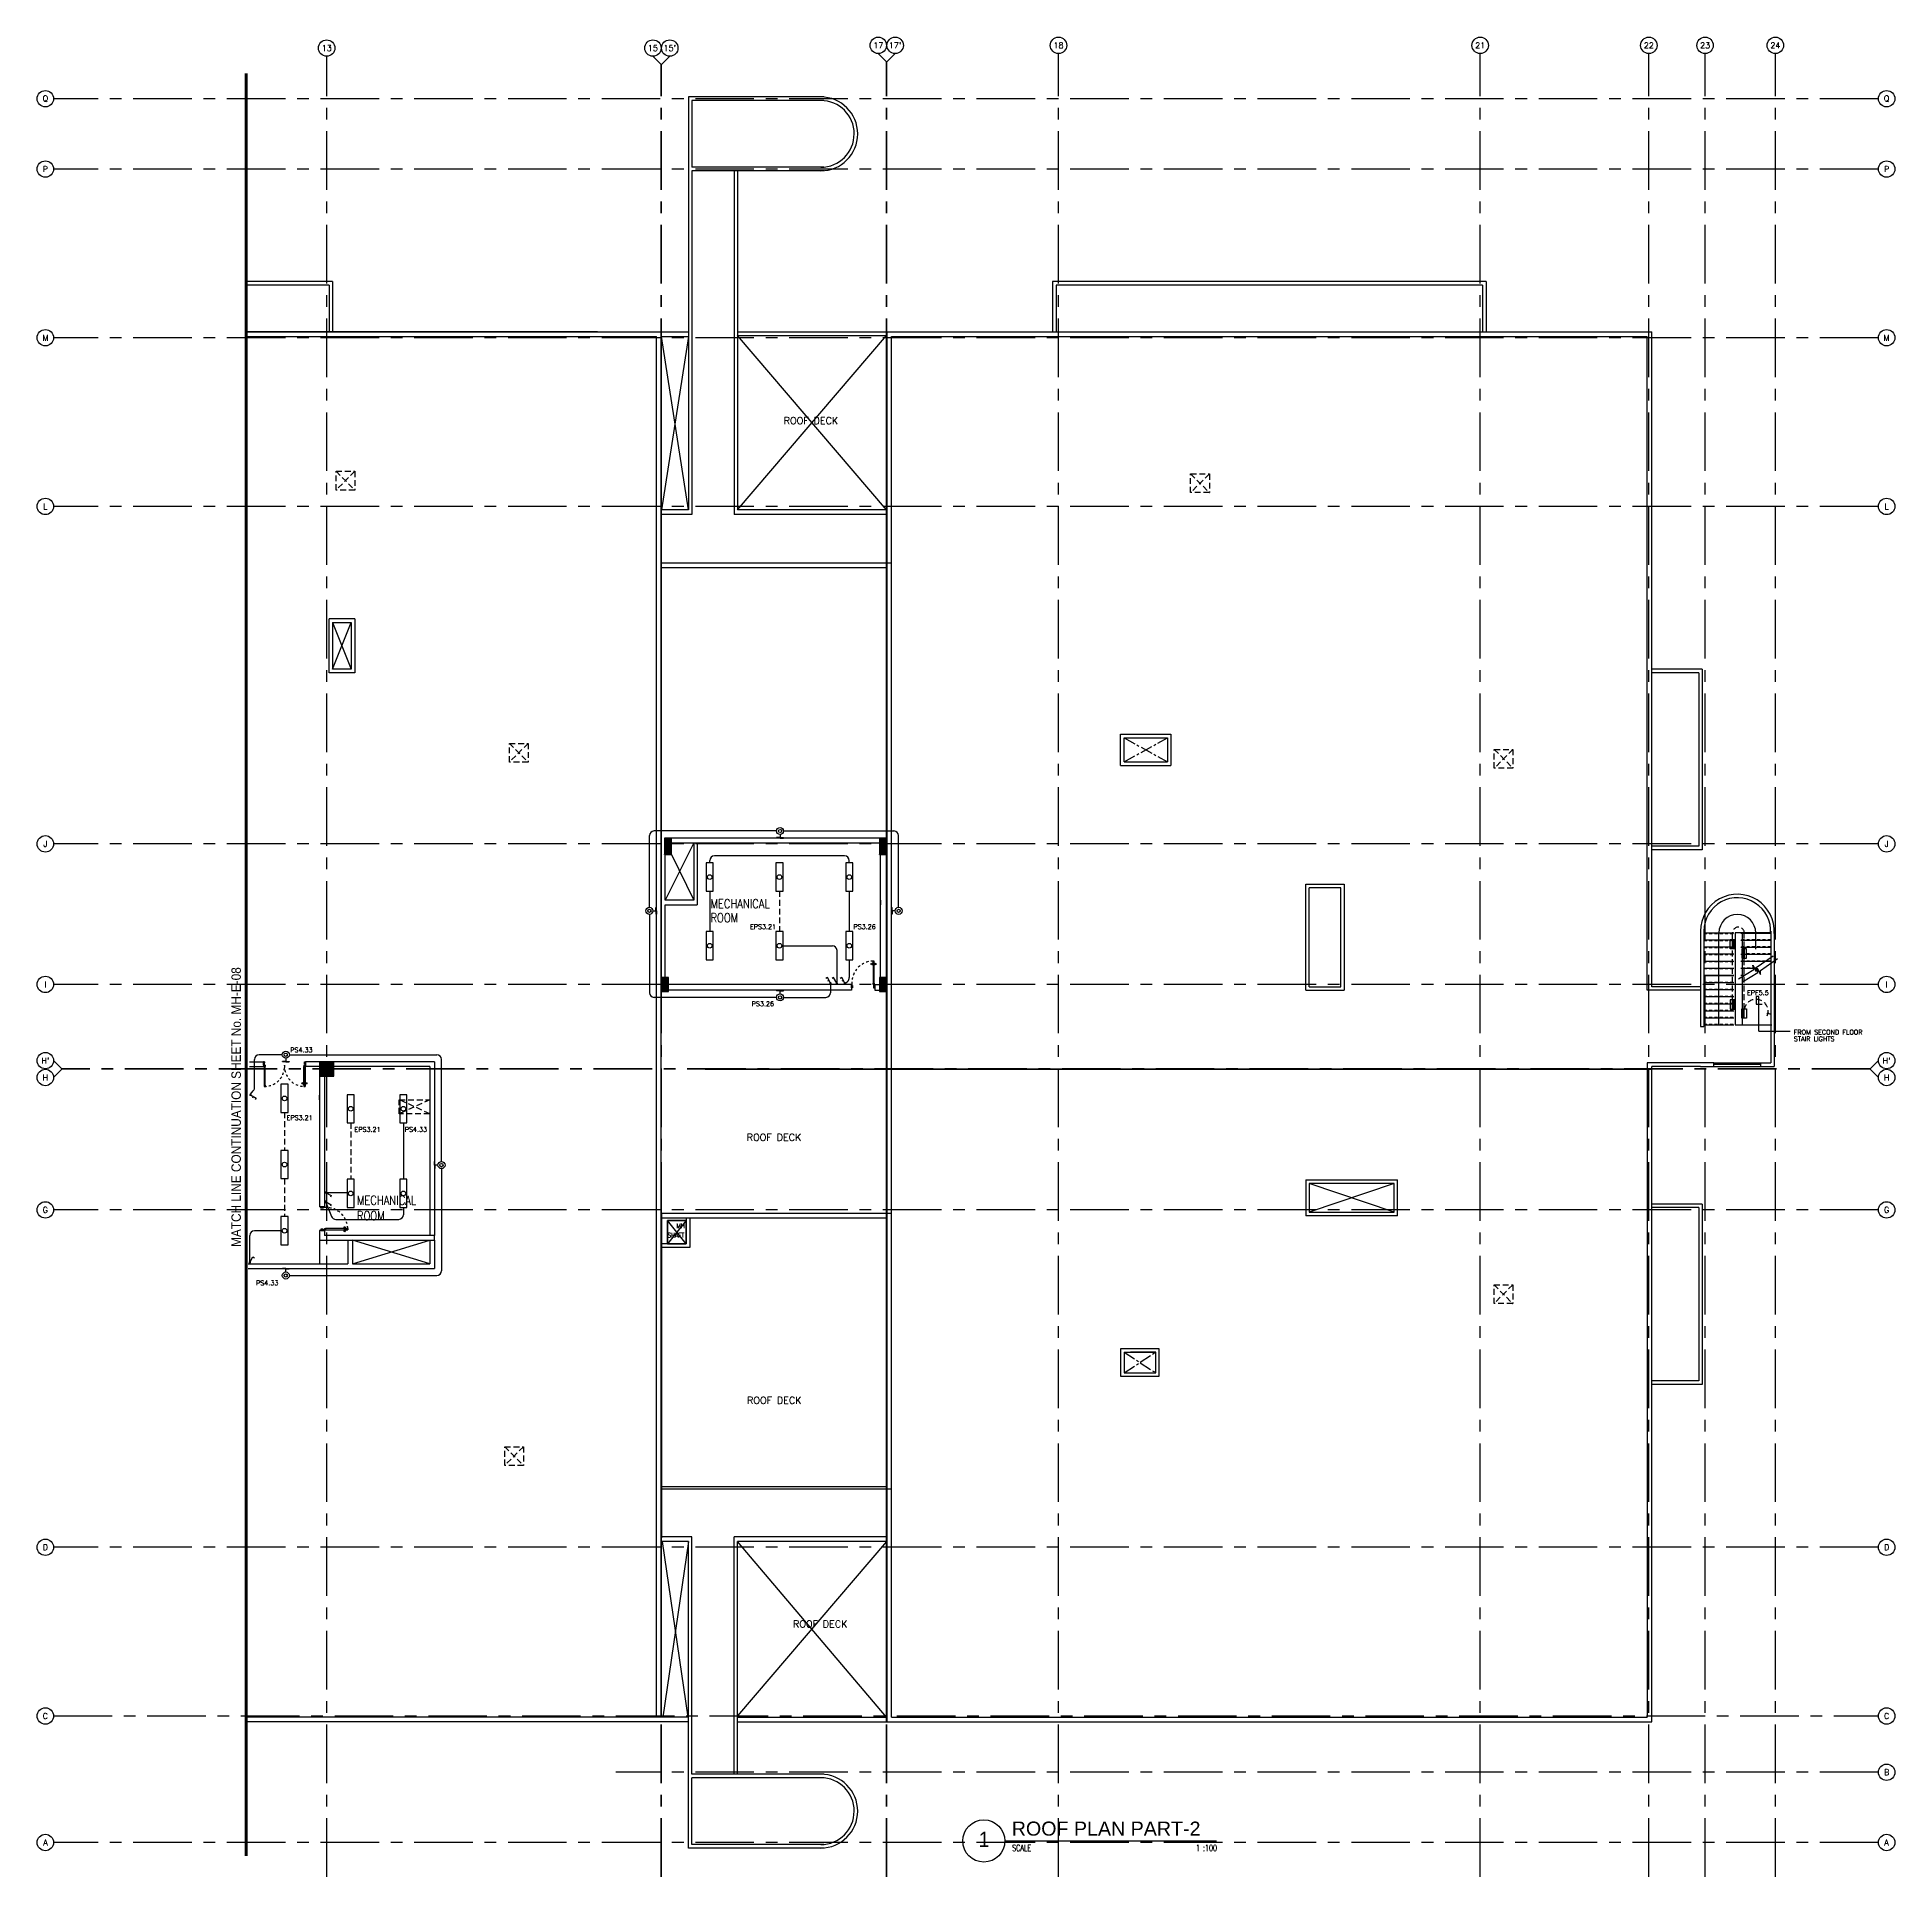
# Model space of a CAD drawing. Extents: x 88800.2 to 88879.5, y 39808.6 to 39887.1.
import ezdxf
from ezdxf.enums import TextEntityAlignment as Align

# ---------------------------------------------------------------- set-up
doc = ezdxf.new("R2010")
doc.units = 0
doc.header["$MEASUREMENT"] = 0
for name, pattern in [('CENTER2', [1.125, 0.75, -0.125, 0.125, -0.125]), ('CENTERX2', [4, 2.5, -0.5, 0.5, -0.5]), ('HIDDEN', [0.375, 0.25, -0.125]), ('HIDDEN2', [0.1875, 0.125, -0.0625])]:
    doc.linetypes.add(name, pattern=pattern)
doc.layers.get('0').update_dxf_attribs({"color": 9, "linetype": 'CONTINUOUS'})
for name, color, linetype in [('AX', 9, 'CONTINUOUS'), ('AX-CR', 7, 'CONTINUOUS'), ('AX-TXT', 6, 'CONTINUOUS'), ('AXES', 11, 'CENTERX2'), ('CER', 2, 'CONTINUOUS'), ('COL', 9, 'CONTINUOUS'), ('CTXT', 6, 'CONTINUOUS'), ('DOOR', 9, 'CONTINUOUS'), ('E-CLINE', 2, 'CONTINUOUS'), ('E-HLINE', 2, 'HIDDEN'), ('E-LEGEND', 3, 'CONTINUOUS'), ('E-LI', 4, 'CONTINUOUS'), ('E-LITE', 4, 'CONTINUOUS'), ('E-SWITCH', 4, 'CONTINUOUS'), ('E-SWITCHS', 4, 'CONTINUOUS'), ('E-TEXT', 2, 'CONTINUOUS'), ('E-TRXT', 4, 'CONTINUOUS'), ('E-TXT', 2, 'CONTINUOUS'), ('EJ', 11, 'CONTINUOUS'), ('ELEV', 2, 'CONTINUOUS'), ('HAT', 9, 'CONTINUOUS'), ('PROJ-L', 9, 'CONTINUOUS'), ('RM-NAME', 2, 'CONTINUOUS'), ('ROOF', 9, 'CONTINUOUS'), ('SHAFT', 9, 'CONTINUOUS'), ('STR', 9, 'CONTINUOUS'), ('TXT', 6, 'CONTINUOUS'), ('TXT1', 2, 'CONTINUOUS'), ('WALL', 9, 'CONTINUOUS'), ('WIN', 9, 'CONTINUOUS')]:
    doc.layers.add(name, color=color, linetype=linetype)
doc.styles.add('ROMANC', font='romanc', dxfattribs={"height": 0.1})
doc.styles.add('ROMANS', font='ROMANS.shx')
doc.styles.add('TTXT', font='ARIAL.TTF', dxfattribs={"width": 0.6})

# ---------------------------------------------------------------- blocks, each defined once
blk = doc.blocks.new('AXU')
at = {"layer": 'AX-CR'}
blk.add_circle((0, 350), 350, dxfattribs=at)
at = {"layer": 'AX-TXT', "style": 'ROMANS'}
blk.add_attdef('AX', text='', height=250, dxfattribs=at).set_placement((0, 350), align=Align.MIDDLE)
blk = doc.blocks.new('AXR')
at = {"layer": 'AX-CR'}
blk.add_circle((350, 0), 350, dxfattribs=at)
at = {"layer": 'AX-TXT', "style": 'ROMANS'}
blk.add_attdef('AX', text='', height=250, dxfattribs=at).set_placement((350, 0), align=Align.MIDDLE)
blk = doc.blocks.new('AXL')
at = {"layer": 'AX-CR'}
blk.add_circle((-350, 0), 350, dxfattribs=at)
at = {"layer": 'AX-TXT', "style": 'ROMANS'}
blk.add_attdef('AX', text='', height=250, dxfattribs=at).set_placement((-350, 0), align=Align.MIDDLE)
blk = doc.blocks.new('C11')
at = {"layer": 'HAT'}
h = blk.add_hatch(dxfattribs=at)
h.set_pattern_fill('ANSI31', color=256, scale=300, style=0)
h.set_pattern_definition([(45, (-248556.182, -75061.005), (-26.5165043, 26.5165043), [])])
h.paths.add_polyline_path([(300, 700), (0, 700), (0, 350), (300, 350)])
h.paths.add_polyline_path([(300, 350), (0, 350), (0, 0), (300, 0)])
at = {"layer": 'COL'}
blk.add_lwpolyline([(300, 700), (300, 0), (0, 0), (0, 700)], close=True, dxfattribs=at)
blk = doc.blocks.new('STL-DR')
at = {"layer": 'DOOR', "color": 0, "linetype": 'ByBlock'}
blk.add_line((0, -150), (0, 0), dxfattribs=at)
at = {"layer": 'DOOR', "linetype": 'ByBlock'}
for p, q in [((50, 0), (0, 0)), ((50, -100), (50, 0)), ((0, -150), (25, -150)), ((25, -150), (25, -100)), ((25, -100), (50, -100)), ((25, -200), (25, -150)), ((75, -150), (25, -150)), ((25, -200), (25, -1100)), ((75, -200), (25, -200)), ((75, -150), (75, -200)), ((75, -1100), (75, -200)), ((950, 0), (1000, 0)), ((950, -100), (950, 0)), ((975, -100), (950, -100)), ((975, -150), (975, -100)), ((1000, -150), (975, -150)), ((1000, 0), (1000, -150)), ((9, -1055), (9, -990)), ((18, -990), (9, -990)), ((18, -1055), (9, -1055)), ((25, -978), (18, -978)), ((18, -978), (18, -1068)), ((18, -1055), (18, -990)), ((25, -1068), (18, -1068)), ((25, -1100), (25, -1150)), ((25, -1100), (75, -1100)), ((75, -1150), (25, -1150)), ((25, -1150), (75, -1150)), ((75, -978), (82, -978)), ((75, -1068), (82, -1068)), ((75, -1100), (75, -1150)), ((82, -978), (82, -1068)), ((82, -1055), (82, -990)), ((82, -990), (91, -990)), ((82, -1055), (91, -1055)), ((91, -1055), (91, -990))]:
    blk.add_line(p, q, dxfattribs=at)
for centre in [(-24, -1023), (124, -1023)]:
    blk.add_circle(centre, 32.4, dxfattribs=at)
at = {"layer": 'DOOR', "linetype": 'HIDDEN', "ltscale": 0.5}
blk.add_arc((50, -223), 928, 271.54399, 4.48155, dxfattribs=at)
at = {"layer": 'WALL'}
for p, q in [((0, 0), (0, -150)), ((0, 0), (0, -150)), ((1000, 0), (1000, -150))]:
    blk.add_line(p, q, dxfattribs=at)
blk = doc.blocks.new('C5')
at = {"layer": 'HAT', "linetype": 'ByBlock'}
h = blk.add_hatch(dxfattribs=at)
h.set_pattern_fill('ANSI31', color=256, scale=300, style=0)
h.set_pattern_definition([(45, (-223356.182, -51411.005), (-26.516504, 26.516504), [])])
h.paths.add_polyline_path([(300, 300), (0, 300), (0, 0), (300, 0)])
h.paths.add_polyline_path([(600, 300), (300, 300), (300, 0), (600, 0)])
at = {"layer": 'COL'}
blk.add_lwpolyline([(600, 300), (0, 300), (0, 0), (600, 0)], close=True, dxfattribs=at)
blk = doc.blocks.new('A$C272A55A0')
at = {"layer": 'DOOR', "color": 0, "linetype": 'ByBlock'}
for p, q in [((0, 900), (0, 1050)), ((50, 1050), (0, 1050)), ((0, 900), (25, 900)), ((25, 950), (50, 950)), ((25, 900), (25, 950)), ((75, 900), (25, 900)), ((25, 850), (25, 900)), ((42, 850), (25, 850)), ((58, 870), (42, 870)), ((42, 870), (42, 850)), ((50, 950), (50, 1050)), ((58, 850), (58, 870)), ((75, 850), (58, 850)), ((75, 900), (75, 850)), ((1725, 900), (1775, 900)), ((1725, 900), (1725, 850)), ((1725, 850), (1742, 850)), ((1742, 870), (1758, 870)), ((1742, 850), (1742, 870)), ((1750, 950), (1750, 1050)), ((1750, 1050), (1800, 1050)), ((1775, 950), (1750, 950)), ((1758, 870), (1758, 850)), ((1758, 850), (1775, 850)), ((1775, 900), (1775, 950)), ((1800, 900), (1775, 900)), ((1775, 850), (1775, 900)), ((1800, 1050), (1800, 900)), ((25, 50), (42, 50)), ((25, 50), (25, 0)), ((25, 0), (75, 0)), ((75, 0), (25, 0)), ((42, 50), (42, 30)), ((42, 30), (58, 30)), ((58, 50), (75, 50)), ((58, 50), (58, 30)), ((75, 50), (75, 0)), ((1718, 160), (1709, 160)), ((1709, 95), (1709, 160)), ((1718, 95), (1709, 95)), ((1725, 173), (1718, 173)), ((1718, 173), (1718, 83)), ((1718, 95), (1718, 160)), ((1725, 83), (1718, 83)), ((1742, 50), (1725, 50)), ((1725, 50), (1725, 0)), ((1775, 0), (1725, 0)), ((1725, 0), (1775, 0)), ((1742, 50), (1742, 30)), ((1758, 30), (1742, 30)), ((1775, 50), (1758, 50)), ((1758, 50), (1758, 30)), ((1775, 173), (1782, 173)), ((1775, 83), (1782, 83)), ((1775, 50), (1775, 0)), ((1782, 173), (1782, 83)), ((1782, 160), (1791, 160)), ((1782, 95), (1782, 160)), ((1782, 95), (1791, 95)), ((1791, 95), (1791, 160))]:
    blk.add_line(p, q, dxfattribs=at)
at = {"layer": 'DOOR', "color": 9, "linetype": 'ByBlock'}
for p, q in [((50, 1050), (0, 1010)), ((50, 1050), (0, 937)), ((50, 1050), (37, 950)), ((1750, 1050), (1800, 1010)), ((1750, 1050), (1800, 937)), ((1750, 1050), (1763, 950))]:
    blk.add_line(p, q, dxfattribs=at)
at = {"layer": 'DOOR', "linetype": 'ByBlock'}
for p, q in [((25, 850), (25, 50)), ((42, 850), (42, 50)), ((58, 850), (58, 50)), ((75, 50), (75, 850)), ((1725, 50), (1725, 850)), ((1742, 850), (1742, 50)), ((1758, 850), (1758, 50)), ((1775, 850), (1775, 50))]:
    blk.add_line(p, q, dxfattribs=at)
at = {"layer": 'DOOR', "color": 0, "linetype": 'ByBlock'}
for centre in [(1676, 128), (1824, 128)]:
    blk.add_circle(centre, 32.4, dxfattribs=at)
at = {"layer": 'DOOR', "color": 9, "linetype": 'ByBlock'}
for centre, radius, start, end in [((50, 1050), 54.4, 203.20738, 270), ((50, 1050), 74.4, 227.77643, 270), ((50, 1050), 94.4, 238.01819, 270), ((50, 1050), 114, 244.08384, 257.37743), ((50, 1050), 134, 248.15985, 259.28002), ((50, 1050), 154, 251.10529, 256.28577), ((50, 1050), 34.4, 180, 270), ((50, 1050), 14.4, 180, 270), ((1750, 1050), 14.4, 270, 0), ((1750, 1050), 34.4, 270, 0), ((1750, 1050), 54.4, 270, 336.79262), ((1750, 1050), 74.4, 270, 312.22357), ((1750, 1050), 94.4, 270, 301.98181), ((1750, 1050), 114, 282.62257, 295.91616), ((1750, 1050), 134, 280.71998, 291.84015), ((1750, 1050), 154, 283.71423, 288.89471)]:
    blk.add_arc(centre, radius, start, end, dxfattribs=at)
at = {"layer": 'DOOR', "linetype": 'HIDDEN', "ltscale": 0.5}
for centre, start, end in [((50, 851), 268.31738, 3.29648), ((1750, 851), 176.70352, 271.68262)]:
    blk.add_arc(centre, 851, start, end, dxfattribs=at)
at = {"layer": 'WALL', "linetype": 'ByBlock'}
blk.add_line((1800, 900), (1800, 1050), dxfattribs=at)
blk = doc.blocks.new('1G1W')
for p, q in [((0, 0), (0.55, 0)), ((0.55, 0), (0.55, -0.15))]:
    blk.add_line(p, q)
at = {"const_width": 0.1}
blk.add_lwpolyline([(-0.05, 0, 1), (0.05, 0, 1)], format="xyb", close=True, dxfattribs=at)
blk = doc.blocks.new('FLS240')
at = {"layer": 'E-LI'}
blk.add_lwpolyline([(-0.6, 0.15), (-0.6, -0.15), (0.6, -0.15), (0.6, 0.15)], close=True, dxfattribs=at)
blk.add_circle((0, 0), 0.1, dxfattribs=at)

msp = doc.modelspace()

# ---------------------------------------------------------------- hatches: boundary and pattern name
at = {"layer": 'E-SWITCHS'}
h = msp.add_hatch(dxfattribs=at)
h.set_pattern_fill('ANSI31', color=4, scale=0.1, angle=-270, style=0)
h.set_pattern_definition([(225, (88927.966548, 39891.696927), (-0.0088388348, 0.0088388348), [])])
h.paths.add_polyline_path([(88872.644, 39848.168), (88872.544, 39848.168), (88872.544, 39848.568), (88872.644, 39848.568)])
h = msp.add_hatch(dxfattribs=at)
h.set_pattern_fill('ANSI31', color=4, scale=0.1, angle=-270, style=0)
h.set_pattern_definition([(315, (88817.620836, 39891.303256), (0.0088388348, 0.0088388348), [])])
h.paths.add_polyline_path([(88872.944, 39848.175), (88873.044, 39848.175), (88873.044, 39847.775), (88872.944, 39847.775)])
h = msp.add_hatch(dxfattribs=at)
h.set_pattern_fill('ANSI31', color=4, scale=0.1, angle=-270, style=0)
h.set_pattern_definition([(135, (88927.966548, 39802.472112), (-0.0088388348, -0.0088388348), [])])
h.paths.add_polyline_path([(88872.644, 39845.601), (88872.544, 39845.601), (88872.544, 39846.001), (88872.644, 39846.001)])
h = msp.add_hatch(dxfattribs=at)
h.set_pattern_fill('ANSI31', color=4, scale=0.1, angle=-270, style=0)
h.set_pattern_definition([(45, (88817.620836, 39802.078441), (0.0088388348, -0.0088388348), [])])
h.paths.add_polyline_path([(88872.944, 39845.607), (88873.044, 39845.607), (88873.044, 39845.207), (88872.944, 39845.207)])
at = {"layer": 'HAT'}
h = msp.add_hatch(dxfattribs=at)
h.set_pattern_fill('ANSI31', color=256, scale=300, style=0)
h.set_pattern_definition([(135, (89075.80645, 39777.140714), (0.0265165043, 0.0265165043), [])])
h.paths.add_polyline_path([(88826.95, 39852.902), (88827.25, 39852.902), (88827.25, 39852.552), (88826.95, 39852.552)])
h.paths.add_polyline_path([(88826.95, 39852.552), (88827.25, 39852.552), (88827.25, 39852.202), (88826.95, 39852.202)])
h = msp.add_hatch(dxfattribs=at)
h.set_pattern_fill('ANSI31', color=256, scale=300, style=0)
h.set_pattern_definition([(135, (89076.00218, 39791.640714), (0.0265165043, 0.0265165043), [])])
h.paths.add_polyline_path([(88826.826, 39846.952), (88827.126, 39846.952), (88827.126, 39846.652), (88826.826, 39846.652)])
h.paths.add_polyline_path([(88826.826, 39846.652), (88827.126, 39846.652), (88827.126, 39846.352), (88826.826, 39846.352)])
h = msp.add_hatch(dxfattribs=at)
h.set_pattern_fill('ANSI31', color=256, scale=0.3, style=0)
h.set_pattern_definition([(135, (89085.30218, 39791.640714), (0.0265165043, 0.0265165043), [])])
h.paths.add_polyline_path([(88836.126, 39846.952), (88836.426, 39846.952), (88836.426, 39846.652), (88836.126, 39846.652)])
h.paths.add_polyline_path([(88836.126, 39846.652), (88836.426, 39846.652), (88836.426, 39846.352), (88836.126, 39846.352)])

# ---------------------------------------------------------------- linework, layer by layer
at = {"linetype": 'Continuous'}
for p, q in [((88872.954, 39848.851), (88872.654, 39848.851)), ((88871.171, 39844.852), (88871.321, 39844.852)), ((88872.654, 39844.931), (88874.219, 39844.931))]:
    msp.add_line(p, q, dxfattribs=at)
for p, q in [((88872.79, 39846.887), (88873.445, 39847.296)), ((88872.968, 39846.76), (88873.623, 39847.169)), ((88873.41, 39847.471), (88873.55, 39847.202)), ((88873.445, 39847.296), (88873.41, 39847.471)), ((88873.55, 39847.373), (88874.282, 39847.88)), ((88873.55, 39847.202), (88873.55, 39847.373)), ((88873.588, 39847.345), (88873.729, 39847.076)), ((88873.623, 39847.169), (88873.588, 39847.345)), ((88873.729, 39847.246), (88874.46, 39847.754)), ((88873.729, 39847.076), (88873.729, 39847.246))]:
    msp.add_line(p, q)
at = {"layer": 'AX-CR'}
msp.add_circle((88879.12, 39813.032), 0.35, dxfattribs=at)
at = {"layer": 'AXES'}
for p, q in [((88812.53, 39808.567), (88812.53, 39886.264)), ((88826.806, 39885.914), (88826.456, 39886.264)), ((88826.826, 39885.914), (88827.176, 39886.264)), ((88836.426, 39886.03), (88836.076, 39886.38)), ((88836.426, 39808.567), (88836.426, 39886.03)), ((88836.426, 39808.567), (88836.426, 39886.03)), ((88836.446, 39886.03), (88836.796, 39886.38)), ((88836.446, 39808.567), (88836.446, 39886.03)), ((88836.446, 39808.567), (88836.446, 39886.03)), ((88843.77, 39808.567), (88843.77, 39886.38)), ((88861.77, 39808.567), (88861.77, 39886.38)), ((88868.97, 39808.567), (88868.97, 39886.38)), ((88871.37, 39808.567), (88871.37, 39886.38)), ((88874.37, 39808.567), (88874.37, 39886.38)), ((88826.806, 39808.567), (88826.806, 39885.914)), ((88826.826, 39808.567), (88826.826, 39885.914)), ((88878.77, 39884.452), (88800.871, 39884.452)), ((88878.77, 39881.452), (88800.871, 39881.452)), ((88878.77, 39874.252), (88800.871, 39874.252)), ((88878.77, 39867.052), (88800.871, 39867.052)), ((88878.77, 39852.652), (88800.871, 39852.652)), ((88878.77, 39846.652), (88800.871, 39846.652)), ((88801.221, 39843.052), (88800.871, 39843.402)), ((88878.42, 39843.052), (88878.77, 39843.402)), ((88801.221, 39843.032), (88800.871, 39842.682)), ((88878.42, 39843.052), (88801.221, 39843.052)), ((88878.42, 39843.032), (88801.221, 39843.032)), ((88878.42, 39843.032), (88878.77, 39842.682)), ((88878.77, 39837.032), (88800.871, 39837.032)), ((88878.77, 39822.632), (88800.871, 39822.632)), ((88800.871, 39815.432), (88878.77, 39815.432)), ((88878.77, 39813.032), (88824.866, 39813.032)), ((88878.77, 39810.032), (88800.871, 39810.032))]:
    msp.add_line(p, q, dxfattribs=at)
at = {"layer": 'CER', "color": 6}
msp.add_line((88841.481, 39810.098), (88850.517, 39810.098), dxfattribs=at)
msp.add_circle((88840.581, 39810.098), 0.9, dxfattribs=at)
at = {"layer": 'COL'}
for p, q in [((88836.126, 39852.902), (88826.976, 39852.902)), ((88826.976, 39852.702), (88836.126, 39852.702)), ((88828.201, 39850.252), (88826.976, 39850.252)), ((88826.976, 39850.052), (88828.351, 39850.052)), ((88812.23, 39835.732), (88817.13, 39835.732)), ((88817.13, 39835.932), (88812.43, 39835.932)), ((88817.13, 39835.732), (88817.13, 39835.932)), ((88809.18, 39834.732), (88813.43, 39834.732)), ((88809.18, 39834.532), (88813.43, 39834.532))]:
    msp.add_line(p, q, dxfattribs=at)
for points in [[(88826.95, 39852.902), (88826.95, 39852.202), (88827.25, 39852.202), (88827.25, 39852.902)], [(88826.826, 39846.952), (88826.826, 39846.352), (88827.126, 39846.352), (88827.126, 39846.952)], [(88836.126, 39846.952), (88836.126, 39846.352), (88836.426, 39846.352), (88836.426, 39846.952)]]:
    msp.add_lwpolyline(points, close=True, dxfattribs=at)
msp.add_lwpolyline([(88817.13, 39835.732), (88817.13, 39835.932)], dxfattribs=at)
at = {"layer": 'DOOR', "color": 0, "linetype": 'Continuous'}
for p, q in [((88836.646, 39836.882), (88826.806, 39836.882)), ((88836.426, 39836.682), (88826.806, 39836.682))]:
    msp.add_line(p, q, dxfattribs=at)
at = {"layer": 'E-CLINE', "color": 4}
for p, q in [((88826.306, 39849.944), (88826.306, 39853.002)), ((88831.733, 39853.202), (88826.506, 39853.202)), ((88832.033, 39853.202), (88836.746, 39853.202)), ((88836.946, 39849.944), (88836.946, 39853.002)), ((88828.88, 39851.836), (88828.88, 39851.939)), ((88834.637, 39852.139), (88829.08, 39852.139)), ((88834.837, 39851.836), (88834.837, 39851.939)), ((88828.88, 39850.636), (88828.88, 39848.905)), ((88834.837, 39850.636), (88834.837, 39848.905)), ((88826.306, 39849.644), (88826.306, 39846.301)), ((88834.039, 39846.68), (88834.039, 39846.301)), ((88831.733, 39846.101), (88826.506, 39846.101)), ((88832.033, 39846.101), (88833.839, 39846.101)), ((88810.936, 39843.652), (88817.231, 39843.652)), ((88817.431, 39839.092), (88817.431, 39843.452)), ((88817.431, 39838.792), (88817.431, 39834.431)), ((88810.936, 39834.231), (88817.231, 39834.231))]:
    msp.add_line(p, q, dxfattribs=at)
for centre, start, end in [((88826.506, 39853.002), 90, 180), ((88836.746, 39853.002), 0, 90), ((88829.08, 39851.939), 90, 180), ((88834.637, 39851.939), 0, 90), ((88826.506, 39846.301), 180, 270), ((88833.839, 39846.301), 270, 0), ((88817.231, 39843.452), 0, 90), ((88817.231, 39834.431), 270, 0)]:
    msp.add_arc(centre, 0.2, start, end, dxfattribs=at)
at = {"layer": 'E-HLINE', "color": 4}
for p, q in [((88831.859, 39850.636), (88831.859, 39848.905)), ((88872.544, 39845.601), (88872.544, 39848.853)), ((88873.044, 39845.607), (88873.044, 39848.853)), ((88810.73, 39841.19), (88810.73, 39839.567)), ((88813.555, 39840.747), (88813.555, 39838.337)), ((88810.73, 39838.367), (88810.73, 39836.743))]:
    msp.add_line(p, q, dxfattribs=at)
for centre, radius, start, end in [((88872.794, 39848.853), 0.25, 0, 180), ((88873.546, 39845.505), 0.513, 338.32057, 168.51183)]:
    msp.add_arc(centre, radius, start, end, dxfattribs=at)
at = {"layer": 'E-LEGEND', "color": 4}
for p, q in [((88831.735, 39852.902), (88831.735, 39852.921)), ((88826.606, 39849.943), (88826.587, 39849.943)), ((88836.646, 39849.943), (88836.665, 39849.943)), ((88831.735, 39846.402), (88831.735, 39846.383)), ((88810.638, 39843.352), (88810.638, 39843.371)), ((88817.13, 39839.09), (88817.149, 39839.09)), ((88810.638, 39834.532), (88810.638, 39834.513))]:
    msp.add_line(p, q, dxfattribs=at)
for centre, radius in [((88831.883, 39853.202), 0.15), ((88831.883, 39853.202), 0.0701), ((88826.306, 39849.794), 0.15), ((88826.306, 39849.794), 0.0701), ((88836.946, 39849.794), 0.15), ((88836.946, 39849.794), 0.0701), ((88831.883, 39846.101), 0.15), ((88831.883, 39846.101), 0.0701), ((88810.786, 39843.652), 0.15), ((88810.786, 39843.652), 0.0701), ((88817.431, 39838.942), 0.15), ((88817.431, 39838.942), 0.0701), ((88810.786, 39834.231), 0.15), ((88810.786, 39834.231), 0.0701)]:
    msp.add_circle(centre, radius, dxfattribs=at)
at = {"layer": 'E-LITE', "color": 4}
for p, q in [((88831.883, 39852.921), (88831.735, 39852.921)), ((88831.883, 39852.902), (88831.735, 39852.902)), ((88831.883, 39853.052), (88831.883, 39852.921)), ((88831.883, 39852.921), (88832.032, 39852.921)), ((88831.883, 39852.902), (88832.032, 39852.902)), ((88832.032, 39852.921), (88832.032, 39852.902)), ((88826.456, 39849.794), (88826.587, 39849.794)), ((88826.587, 39849.794), (88826.587, 39849.943)), ((88826.587, 39849.794), (88826.587, 39849.646)), ((88826.587, 39849.646), (88826.606, 39849.646)), ((88826.606, 39849.794), (88826.606, 39849.943)), ((88826.606, 39849.794), (88826.606, 39849.646)), ((88836.646, 39849.794), (88836.646, 39849.943)), ((88836.646, 39849.794), (88836.646, 39849.646)), ((88836.665, 39849.646), (88836.646, 39849.646)), ((88836.665, 39849.794), (88836.665, 39849.943)), ((88836.665, 39849.794), (88836.665, 39849.646)), ((88836.796, 39849.794), (88836.665, 39849.794)), ((88831.883, 39846.402), (88831.735, 39846.402)), ((88831.883, 39846.383), (88831.735, 39846.383)), ((88831.883, 39846.402), (88832.032, 39846.402)), ((88831.883, 39846.383), (88832.032, 39846.383)), ((88831.883, 39846.251), (88831.883, 39846.383)), ((88832.032, 39846.383), (88832.032, 39846.402)), ((88810.786, 39843.371), (88810.638, 39843.371)), ((88810.786, 39843.352), (88810.638, 39843.352)), ((88810.786, 39843.502), (88810.786, 39843.371)), ((88810.786, 39843.371), (88810.934, 39843.371)), ((88810.786, 39843.352), (88810.934, 39843.352)), ((88810.934, 39843.371), (88810.934, 39843.352)), ((88817.13, 39838.942), (88817.13, 39839.09)), ((88817.13, 39838.942), (88817.13, 39838.793)), ((88817.149, 39838.793), (88817.13, 39838.793)), ((88817.149, 39838.942), (88817.149, 39839.09)), ((88817.281, 39838.942), (88817.149, 39838.942)), ((88817.149, 39838.942), (88817.149, 39838.793)), ((88810.786, 39834.532), (88810.638, 39834.532)), ((88810.786, 39834.513), (88810.638, 39834.513)), ((88810.786, 39834.532), (88810.934, 39834.532)), ((88810.786, 39834.381), (88810.786, 39834.513)), ((88810.786, 39834.513), (88810.934, 39834.513)), ((88810.934, 39834.513), (88810.934, 39834.532))]:
    msp.add_line(p, q, dxfattribs=at)
at = {"layer": 'E-SWITCH', "color": 4}
for p, q in [((88832.009, 39848.305), (88834.115, 39848.305)), ((88834.315, 39846.681), (88834.315, 39848.105)), ((88834.837, 39847.705), (88834.837, 39846.942)), ((88833.906, 39846.946), (88833.841, 39846.91)), ((88834.039, 39846.705), (88833.906, 39846.946)), ((88833.973, 39846.826), (88833.907, 39846.79)), ((88834.516, 39846.946), (88834.45, 39846.91)), ((88834.648, 39846.705), (88834.516, 39846.946)), ((88834.582, 39846.826), (88834.516, 39846.79)), ((88834.673, 39846.705), (88834.771, 39846.793)), ((88809.275, 39841.938), (88809.515, 39841.805)), ((88809.395, 39841.872), (88809.359, 39841.806)), ((88809.515, 39841.805), (88809.479, 39841.74)), ((88812.486, 39837.772), (88812.726, 39837.639)), ((88812.726, 39837.639), (88812.69, 39837.573)), ((88812.486, 39837.385), (88812.726, 39837.252)), ((88812.726, 39837.252), (88812.69, 39837.187)), ((88809.246, 39834.787), (88809.379, 39835.028)), ((88809.379, 39835.028), (88809.445, 39834.992))]:
    msp.add_line(p, q, dxfattribs=at)
at = {"layer": 'E-SWITCH', "linetype": 'Continuous'}
for p, q in [((88809.445, 39842.237), (88809.445, 39843.452)), ((88810.636, 39843.652), (88809.645, 39843.652)), ((88809.275, 39841.963), (88809.397, 39842.107)), ((88815.805, 39840.747), (88815.805, 39838.337)), ((88812.461, 39837.772), (88813.405, 39837.772)), ((88812.486, 39837.385), (88812.732, 39836.754)), ((88815.805, 39837.137), (88815.805, 39836.827)), ((88810.58, 39836.143), (88809.446, 39836.143)), ((88812.919, 39836.627), (88815.605, 39836.627)), ((88809.246, 39834.787), (88809.246, 39835.943))]:
    msp.add_line(p, q, dxfattribs=at)
at = {"layer": 'E-SWITCH', "color": 4, "const_width": 0.05}
for points in [[(88834.051, 39846.684, -1), (88834.027, 39846.727, -1)], [(88834.66, 39846.684, -1), (88834.636, 39846.727, -1)], [(88809.253, 39841.95, 1), (88809.296, 39841.926, 1)], [(88812.464, 39837.784, 1), (88812.507, 39837.759, 1)], [(88812.464, 39837.397, 1), (88812.507, 39837.373, 1)], [(88809.234, 39834.765, 1), (88809.258, 39834.809, 1)]]:
    msp.add_lwpolyline(points, format="xyb", close=True, dxfattribs=at)
at = {"layer": 'E-SWITCH', "color": 4}
for centre, start, end in [((88834.115, 39848.105), 0, 90), ((88834.637, 39846.942), 312.01675, 0)]:
    msp.add_arc(centre, 0.2, start, end, dxfattribs=at)
at = {"layer": 'E-SWITCH', "linetype": 'Continuous'}
for centre, start, end in [((88809.645, 39843.452), 90, 180), ((88809.245, 39842.237), 319.57653, 0), ((88815.605, 39836.827), 270, 0), ((88809.446, 39835.943), 90, 180), ((88812.919, 39836.827), 201.35204, 270)]:
    msp.add_arc(centre, 0.2, start, end, dxfattribs=at)
at = {"layer": 'E-SWITCHS', "color": 4}
for p, q in [((88872.544, 39848.568), (88872.544, 39848.168)), ((88873.044, 39848.175), (88873.044, 39847.775)), ((88872.544, 39845.601), (88872.544, 39846.001)), ((88873.044, 39845.207), (88873.044, 39845.607))]:
    msp.add_line(p, q, dxfattribs=at)
for points in [[(88872.644, 39848.568), (88872.644, 39848.168), (88872.444, 39848.168), (88872.444, 39848.568)], [(88872.944, 39848.175), (88872.944, 39847.775), (88873.144, 39847.775), (88873.144, 39848.175)], [(88872.644, 39845.601), (88872.644, 39846.001), (88872.444, 39846.001), (88872.444, 39845.601)], [(88872.944, 39845.207), (88872.944, 39845.607), (88873.144, 39845.607), (88873.144, 39845.207)]]:
    msp.add_lwpolyline(points, close=True, dxfattribs=at)
at = {"layer": 'E-TEXT', "color": 11}
msp.add_line((88873.667, 39844.657), (88875.004, 39844.657), dxfattribs=at)
msp.add_lwpolyline([(88873.667, 39844.657), (88873.667, 39846.138), (88873.548, 39846.138), (88873.548, 39845.809), (88873.804, 39845.809)], dxfattribs=at)
at = {"layer": 'EJ', "color": 8}
for p, q in [((88836.426, 39815.182), (88836.426, 39874.352)), ((88836.446, 39815.182), (88836.446, 39874.502)), ((88826.806, 39864.452), (88826.806, 39866.702)), ((88826.826, 39864.452), (88826.826, 39866.702)), ((88826.806, 39852.902), (88826.806, 39864.452)), ((88826.826, 39852.902), (88826.826, 39864.452)), ((88836.446, 39864.452), (88836.446, 39846.402)), ((88826.826, 39850.252), (88826.826, 39852.902)), ((88826.806, 39846.952), (88826.806, 39852.202)), ((88826.806, 39850.177), (88826.806, 39846.902)), ((88826.826, 39846.952), (88826.826, 39850.052))]:
    msp.add_line(p, q, dxfattribs=at)
at = {"layer": 'EJ'}
for p, q in [((88828.692, 39843.052), (88869.096, 39843.052)), ((88828.692, 39843.032), (88869.096, 39843.032)), ((88826.806, 39823.032), (88826.806, 39836.882)), ((88826.806, 39823.032), (88826.806, 39825.132)), ((88826.826, 39823.032), (88826.826, 39825.132))]:
    msp.add_line(p, q, dxfattribs=at)
at = {"layer": 'ELEV', "linetype": 'CENTER2', "const_width": 0.12}
msp.add_lwpolyline([(88809.096, 39809.46), (88809.096, 39885.531)], dxfattribs=at)
at = {"layer": 'PROJ-L', "linetype": 'Continuous'}
for p, q in [((88812.78, 39876.652), (88809.096, 39876.652)), ((88812.78, 39876.652), (88809.096, 39876.652)), ((88812.63, 39876.502), (88809.096, 39876.502)), ((88812.63, 39876.502), (88809.096, 39876.502)), ((88812.63, 39876.502), (88812.63, 39874.502)), ((88812.63, 39876.502), (88812.63, 39874.502)), ((88812.78, 39876.652), (88812.78, 39874.502)), ((88812.78, 39876.652), (88812.78, 39874.502)), ((88862.02, 39876.652), (88843.52, 39876.652)), ((88843.52, 39876.652), (88843.52, 39874.502)), ((88861.87, 39876.502), (88843.67, 39876.502)), ((88843.67, 39876.502), (88843.67, 39874.502)), ((88861.87, 39876.502), (88861.87, 39874.502)), ((88862.02, 39876.652), (88862.02, 39874.502)), ((88871.246, 39860.102), (88869.096, 39860.102)), ((88871.096, 39859.952), (88869.096, 39859.952)), ((88871.096, 39859.952), (88871.096, 39852.552)), ((88871.246, 39860.102), (88871.246, 39852.402)), ((88871.096, 39852.552), (88869.096, 39852.552)), ((88871.246, 39852.402), (88869.096, 39852.402)), ((88871.246, 39837.282), (88869.096, 39837.282)), ((88871.096, 39837.132), (88869.096, 39837.132)), ((88871.096, 39837.132), (88871.096, 39829.732)), ((88871.246, 39837.282), (88871.246, 39829.582)), ((88871.096, 39829.732), (88869.096, 39829.732)), ((88871.246, 39829.582), (88869.096, 39829.582))]:
    msp.add_line(p, q, dxfattribs=at)
at = {"layer": 'ROOF'}
for p, q in [((88833.747, 39884.527), (88827.971, 39884.527)), ((88827.971, 39884.527), (88827.971, 39881.377)), ((88833.747, 39884.377), (88828.121, 39884.377)), ((88828.121, 39884.377), (88828.121, 39881.527)), ((88827.971, 39881.377), (88827.971, 39866.902)), ((88833.747, 39881.527), (88828.121, 39881.527)), ((88833.747, 39881.377), (88828.121, 39881.377)), ((88828.121, 39881.377), (88828.121, 39866.702)), ((88829.921, 39881.377), (88829.921, 39866.702)), ((88830.071, 39881.377), (88830.071, 39866.902)), ((88824.085, 39874.502), (88809.096, 39874.502)), ((88809.096, 39874.502), (88827.971, 39874.502)), ((88809.096, 39874.302), (88826.606, 39874.302)), ((88826.606, 39815.382), (88826.606, 39874.302)), ((88826.806, 39815.382), (88826.806, 39874.502)), ((88826.826, 39866.902), (88826.826, 39874.502)), ((88826.826, 39874.302), (88827.971, 39874.302)), ((88830.071, 39874.502), (88869.096, 39874.502)), ((88830.071, 39874.352), (88836.426, 39874.352)), ((88836.446, 39874.502), (88836.446, 39815.182)), ((88836.646, 39815.382), (88836.646, 39874.302)), ((88836.646, 39874.302), (88868.896, 39874.302)), ((88828.121, 39866.702), (88826.806, 39866.702)), ((88827.971, 39866.902), (88826.826, 39866.902)), ((88836.426, 39866.702), (88829.921, 39866.702)), ((88836.426, 39866.902), (88830.071, 39866.902)), ((88836.426, 39866.902), (88836.426, 39866.702)), ((88826.826, 39864.652), (88836.646, 39864.652)), ((88826.826, 39864.452), (88836.446, 39864.452)), ((88872.654, 39848.851), (88872.654, 39844.931)), ((88872.954, 39848.851), (88872.954, 39844.931)), ((88871.171, 39846.402), (88868.896, 39846.402)), ((88871.171, 39846.552), (88869.096, 39846.552)), ((88871.746, 39843.302), (88868.896, 39843.302)), ((88871.171, 39843.152), (88869.096, 39843.152)), ((88836.446, 39843.052), (88869.096, 39843.052)), ((88836.446, 39843.032), (88869.096, 39843.032)), ((88826.826, 39836.882), (88826.826, 39823.032)), ((88826.806, 39825.232), (88836.426, 39825.232)), ((88826.806, 39825.132), (88836.646, 39825.132)), ((88826.826, 39815.382), (88826.826, 39823.082)), ((88828.121, 39823.082), (88826.826, 39823.082)), ((88827.971, 39822.882), (88826.826, 39822.882)), ((88827.971, 39812.947), (88827.971, 39822.882)), ((88828.121, 39812.947), (88828.121, 39823.082)), ((88836.426, 39823.082), (88829.921, 39823.082)), ((88829.921, 39812.947), (88829.921, 39823.082)), ((88836.426, 39822.882), (88830.071, 39822.882)), ((88830.071, 39812.947), (88830.071, 39822.882))]:
    msp.add_line(p, q, dxfattribs=at)
at = {"layer": 'ROOF', "color": 0, "linetype": 'Continuous'}
for p, q in [((88868.896, 39846.402), (88868.896, 39874.302)), ((88869.096, 39846.552), (88869.096, 39874.502)), ((88868.896, 39843.302), (88868.896, 39815.382)), ((88869.096, 39815.182), (88869.096, 39843.152)), ((88827.971, 39815.382), (88809.096, 39815.382)), ((88830.071, 39815.382), (88836.426, 39815.382)), ((88836.646, 39815.382), (88868.896, 39815.382)), ((88827.971, 39815.182), (88809.096, 39815.182)), ((88830.071, 39815.182), (88836.426, 39815.182)), ((88836.446, 39815.182), (88869.096, 39815.182)), ((88827.971, 39809.797), (88827.971, 39812.947)), ((88833.747, 39812.947), (88828.121, 39812.947)), ((88833.747, 39812.797), (88828.121, 39812.797)), ((88828.121, 39809.947), (88828.121, 39812.797)), ((88833.747, 39809.947), (88828.121, 39809.947)), ((88833.747, 39809.797), (88827.971, 39809.797))]:
    msp.add_line(p, q, dxfattribs=at)
at = {"layer": 'ROOF', "linetype": 'Continuous'}
for p, q in [((88828.201, 39852.702), (88826.976, 39850.252)), ((88827.25, 39852.202), (88828.201, 39850.252)), ((88858.095, 39836.932), (88854.469, 39838.157)), ((88858.095, 39838.157), (88854.469, 39836.932)), ((88812.23, 39835.732), (88812.23, 39834.732))]:
    msp.add_line(p, q, dxfattribs=at)
at = {"layer": 'ROOF'}
for radius, end in [(1.575, 89.94168), (1.425, 89.9495)]:
    msp.add_arc((88833.622, 39882.952), radius, 269.99997, end, dxfattribs=at)
at = {"layer": 'ROOF', "color": 0, "linetype": 'Continuous'}
for radius, end in [(1.575, 89.94167), (1.425, 89.9495)]:
    msp.add_arc((88833.622, 39811.372), radius, 269.99997, end, dxfattribs=at)
at = {"layer": 'SHAFT', "linetype": 'Continuous'}
for p, q in [((88827.971, 39874.302), (88826.826, 39866.902)), ((88827.971, 39866.902), (88826.826, 39874.302)), ((88836.426, 39866.902), (88830.071, 39874.352)), ((88836.426, 39815.382), (88830.071, 39822.882)), ((88836.426, 39822.882), (88830.071, 39815.432))]:
    msp.add_line(p, q, dxfattribs=at)
at = {"layer": 'SHAFT'}
for p, q in [((88830.071, 39866.912), (88836.426, 39874.352)), ((88812.78, 39860.102), (88813.58, 39862.102)), ((88812.78, 39862.102), (88813.58, 39860.102)), ((88816.93, 39834.732), (88813.63, 39835.732)), ((88813.63, 39834.732), (88816.93, 39835.732)), ((88826.846, 39822.882), (88827.942, 39815.382)), ((88827.971, 39822.882), (88826.875, 39815.382))]:
    msp.add_line(p, q, dxfattribs=at)
at = {"layer": 'SHAFT', "linetype": 'HIDDEN'}
for p, q in [((88812.93, 39868.552), (88813.73, 39867.752)), ((88813.73, 39868.552), (88812.93, 39867.752)), ((88849.41, 39868.441), (88850.21, 39867.641)), ((88850.21, 39868.441), (88849.41, 39867.641)), ((88820.33, 39856.942), (88821.13, 39856.142)), ((88821.13, 39856.942), (88820.33, 39856.142)), ((88862.37, 39856.682), (88863.17, 39855.882)), ((88863.17, 39856.682), (88862.37, 39855.882)), ((88816.93, 39841.732), (88815.63, 39841.132)), ((88816.93, 39841.132), (88815.63, 39841.732)), ((88862.36, 39833.832), (88863.16, 39833.032)), ((88863.16, 39833.832), (88862.36, 39833.032)), ((88820.13, 39826.922), (88820.93, 39826.122)), ((88820.93, 39826.922), (88820.13, 39826.122)), ((88820.13, 39826.922), (88820.93, 39826.922)), ((88820.13, 39826.122), (88820.13, 39826.922)), ((88820.93, 39826.922), (88820.93, 39826.122)), ((88820.93, 39826.122), (88820.13, 39826.122))]:
    msp.add_line(p, q, dxfattribs=at)
at = {"layer": 'SHAFT', "linetype": 'ByBlock'}
for p, q in [((88827.876, 39836.582), (88827.076, 39835.582)), ((88827.876, 39835.582), (88827.076, 39836.582))]:
    msp.add_line(p, q, dxfattribs=at)
at = {"layer": 'SHAFT', "linetype": 'HIDDEN'}
for points in [[(88812.93, 39868.552), (88813.73, 39868.552), (88813.73, 39867.752), (88812.93, 39867.752)], [(88849.41, 39868.441), (88850.21, 39868.441), (88850.21, 39867.641), (88849.41, 39867.641)], [(88820.33, 39856.942), (88821.13, 39856.942), (88821.13, 39856.142), (88820.33, 39856.142)], [(88862.37, 39856.682), (88863.17, 39856.682), (88863.17, 39855.882), (88862.37, 39855.882)], [(88815.63, 39841.732), (88816.93, 39841.732), (88816.93, 39841.132), (88815.63, 39841.132)], [(88862.36, 39833.832), (88863.16, 39833.832), (88863.16, 39833.032), (88862.36, 39833.032)]]:
    msp.add_lwpolyline(points, close=True, dxfattribs=at)
at = {"layer": 'SHAFT', "color": 7, "linetype": 'Continuous'}
for points in [[(88828.026, 39836.682), (88828.026, 39835.432), (88826.826, 39835.432)], [(88827.876, 39836.682), (88827.876, 39835.582), (88826.826, 39835.582)]]:
    msp.add_lwpolyline(points, dxfattribs=at)
at = {"layer": 'SHAFT', "linetype": 'ByBlock'}
msp.add_lwpolyline([(88827.876, 39836.582), (88827.076, 39836.582), (88827.076, 39835.582), (88827.876, 39835.582)], close=True, dxfattribs=at)
msp.add_lwpolyline([(88827.876, 39836.582), (88827.076, 39836.582), (88827.076, 39835.582), (88827.876, 39835.582)], close=True, dxfattribs=at)
at = {"layer": 'SHAFT', "linetype": 'ByBlock', "ltscale": 0.3}
msp.add_lwpolyline([(88827.876, 39835.582), (88827.076, 39835.582), (88827.076, 39836.582), (88827.876, 39836.582)], close=True, dxfattribs=at)
at = {"layer": 'STR'}
for p, q in [((88871.321, 39848.852), (88872.596, 39848.852)), ((88871.958, 39844.932), (88871.958, 39848.854)), ((88874.171, 39848.852), (88872.896, 39848.852)), ((88874.171, 39848.832), (88872.896, 39848.832)), ((88873.533, 39848.159), (88873.533, 39848.854)), ((88871.321, 39848.552), (88872.596, 39848.552)), ((88871.321, 39848.252), (88872.596, 39848.252)), ((88871.321, 39847.952), (88872.596, 39847.952)), ((88874.171, 39848.532), (88872.896, 39848.532)), ((88874.171, 39848.232), (88872.896, 39848.232)), ((88874.171, 39847.932), (88872.896, 39847.932)), ((88871.321, 39847.652), (88872.596, 39847.652)), ((88871.321, 39847.352), (88872.596, 39847.352)), ((88874.171, 39847.632), (88872.896, 39847.632)), ((88873.492, 39847.332), (88872.896, 39847.332)), ((88871.321, 39847.052), (88872.596, 39847.052)), ((88871.321, 39847.032), (88872.596, 39847.032)), ((88871.321, 39846.732), (88872.596, 39846.732)), ((88871.321, 39846.432), (88872.596, 39846.432)), ((88873.059, 39847.032), (88872.896, 39847.032)), ((88871.321, 39846.132), (88872.596, 39846.132)), ((88871.321, 39845.832), (88872.596, 39845.832)), ((88871.321, 39845.532), (88872.596, 39845.532)), ((88871.321, 39845.232), (88872.596, 39845.232)), ((88871.321, 39844.932), (88872.596, 39844.932))]:
    msp.add_line(p, q, dxfattribs=at)
at = {"layer": 'STR', "linetype": 'HIDDEN2'}
for p, q in [((88871.321, 39848.832), (88872.596, 39848.832)), ((88874.171, 39848.852), (88872.896, 39848.852)), ((88874.171, 39848.832), (88872.896, 39848.832)), ((88871.321, 39848.532), (88872.596, 39848.532)), ((88871.321, 39848.232), (88872.596, 39848.232)), ((88871.321, 39847.932), (88872.596, 39847.932)), ((88874.171, 39848.552), (88872.896, 39848.552)), ((88874.171, 39848.252), (88872.896, 39848.252)), ((88874.171, 39847.952), (88872.896, 39847.952)), ((88871.321, 39847.632), (88872.596, 39847.632)), ((88871.321, 39847.332), (88872.596, 39847.332)), ((88874.171, 39847.652), (88872.896, 39847.652)), ((88873.52, 39847.352), (88872.896, 39847.352)), ((88871.321, 39846.752), (88872.596, 39846.752)), ((88871.321, 39846.452), (88872.596, 39846.452)), ((88873.088, 39847.052), (88872.896, 39847.052)), ((88871.321, 39846.152), (88872.596, 39846.152)), ((88871.321, 39845.852), (88872.596, 39845.852)), ((88871.321, 39845.552), (88872.596, 39845.552)), ((88871.321, 39845.252), (88872.596, 39845.252)), ((88871.321, 39844.952), (88872.596, 39844.952))]:
    msp.add_line(p, q, dxfattribs=at)
at = {"layer": 'STR'}
msp.add_arc((88872.746, 39848.854), 0.787, 0, 180, dxfattribs=at)
at = {"layer": 'WALL'}
for p, q in [((88813.73, 39862.252), (88812.63, 39862.252)), ((88812.63, 39859.952), (88812.63, 39862.252)), ((88813.73, 39862.252), (88813.73, 39859.952)), ((88812.78, 39862.102), (88812.78, 39860.102)), ((88812.78, 39862.102), (88813.58, 39862.102)), ((88813.58, 39862.102), (88813.58, 39860.102)), ((88813.73, 39859.952), (88812.63, 39859.952)), ((88813.58, 39860.102), (88812.78, 39860.102)), ((88846.42, 39856.002), (88846.42, 39857.327)), ((88846.42, 39857.327), (88848.57, 39857.327)), ((88846.57, 39856.152), (88846.57, 39857.177)), ((88846.57, 39857.177), (88848.42, 39857.177)), ((88848.42, 39857.177), (88848.42, 39856.152)), ((88848.42, 39857.152), (88848.42, 39856.152)), ((88848.57, 39857.327), (88848.57, 39856.002)), ((88846.42, 39856.002), (88848.57, 39856.002)), ((88846.57, 39856.152), (88848.42, 39856.152)), ((88828.201, 39852.702), (88828.201, 39850.252)), ((88828.351, 39852.702), (88828.351, 39850.052)), ((88826.976, 39850.252), (88826.976, 39852.202)), ((88836.176, 39846.952), (88836.176, 39852.202)), ((88836.426, 39852.302), (88836.426, 39846.402)), ((88854.32, 39846.402), (88854.32, 39850.927)), ((88854.32, 39850.927), (88855.969, 39850.927)), ((88854.47, 39846.552), (88854.47, 39850.777)), ((88855.819, 39850.777), (88854.47, 39850.777)), ((88855.819, 39846.552), (88855.819, 39850.777)), ((88855.969, 39850.927), (88855.969, 39846.402)), ((88826.976, 39846.952), (88826.976, 39850.052)), ((88836.176, 39850.252), (88836.176, 39850.052)), ((88871.171, 39848.927), (88871.171, 39844.852)), ((88871.321, 39848.927), (88871.321, 39844.852)), ((88874.171, 39848.927), (88874.171, 39843.302)), ((88874.321, 39848.927), (88874.321, 39843.152)), ((88834.926, 39846.402), (88826.826, 39846.402)), ((88834.926, 39846.652), (88827.126, 39846.652)), ((88834.926, 39846.652), (88834.926, 39846.402)), ((88835.926, 39846.652), (88836.126, 39846.652)), ((88835.926, 39846.652), (88835.926, 39846.402)), ((88835.926, 39846.402), (88836.126, 39846.402)), ((88854.32, 39846.402), (88855.969, 39846.402)), ((88854.47, 39846.552), (88855.819, 39846.552)), ((88817.13, 39843.352), (88812.83, 39843.352)), ((88816.93, 39843.152), (88812.83, 39843.152)), ((88816.93, 39843.152), (88816.93, 39841.132)), ((88817.13, 39843.352), (88817.13, 39841.132)), ((88871.171, 39843.152), (88871.746, 39843.152)), ((88871.746, 39843.152), (88871.746, 39843.302)), ((88873.746, 39843.152), (88873.746, 39843.302)), ((88873.746, 39843.302), (88874.171, 39843.302)), ((88873.746, 39843.152), (88874.321, 39843.152)), ((88812.23, 39842.732), (88812.23, 39837.157)), ((88812.43, 39842.732), (88812.43, 39837.157)), ((88812.23, 39841.732), (88812.23, 39841.932)), ((88812.23, 39841.732), (88812.23, 39841.932)), ((88812.23, 39841.732), (88812.23, 39841.932)), ((88816.93, 39841.132), (88816.93, 39835.932)), ((88817.13, 39841.132), (88817.13, 39835.932)), ((88854.32, 39838.307), (88854.32, 39836.782)), ((88854.32, 39838.307), (88858.245, 39838.307)), ((88858.095, 39838.157), (88854.469, 39838.157)), ((88854.469, 39838.157), (88854.469, 39836.932)), ((88858.095, 39836.932), (88858.095, 39838.157)), ((88858.245, 39836.782), (88858.245, 39838.307)), ((88812.43, 39837.157), (88812.23, 39837.157)), ((88854.469, 39836.932), (88858.095, 39836.932)), ((88812.23, 39836.157), (88812.23, 39835.957)), ((88812.43, 39836.157), (88812.23, 39836.157)), ((88812.23, 39836.157), (88812.23, 39835.732)), ((88812.43, 39836.157), (88812.43, 39835.957)), ((88812.43, 39836.157), (88812.43, 39835.932)), ((88858.245, 39836.782), (88854.32, 39836.782)), ((88813.43, 39835.732), (88813.43, 39834.732)), ((88813.43, 39835.732), (88813.43, 39834.732)), ((88813.63, 39835.732), (88813.63, 39834.732)), ((88813.63, 39835.732), (88813.63, 39834.732)), ((88816.93, 39835.732), (88816.93, 39834.732)), ((88816.93, 39835.732), (88816.93, 39834.732)), ((88817.13, 39835.732), (88817.13, 39834.532)), ((88809.18, 39834.732), (88813.13, 39834.732)), ((88809.18, 39834.532), (88813.13, 39834.532)), ((88810.73, 39834.732), (88813.13, 39834.732)), ((88810.73, 39834.732), (88813.43, 39834.732)), ((88810.73, 39834.532), (88813.13, 39834.532)), ((88810.73, 39834.532), (88817.13, 39834.532)), ((88813.63, 39834.732), (88816.93, 39834.732)), ((88813.63, 39834.732), (88813.994, 39834.732)), ((88846.42, 39831.107), (88846.42, 39829.932)), ((88848.07, 39831.107), (88846.42, 39831.107)), ((88846.57, 39830.957), (88846.57, 39830.082)), ((88846.57, 39830.957), (88847.92, 39830.957)), ((88847.92, 39830.957), (88846.845, 39830.957)), ((88847.92, 39830.082), (88847.92, 39830.957)), ((88848.07, 39829.932), (88848.07, 39831.107)), ((88846.42, 39829.932), (88848.07, 39829.932)), ((88846.57, 39830.082), (88847.92, 39830.082))]:
    msp.add_line(p, q, dxfattribs=at)
at = {"layer": 'WALL', "color": 97, "linetype": 'CENTER2', "ltscale": 0.7}
for p, q in [((88846.57, 39857.177), (88848.42, 39856.152)), ((88846.57, 39856.152), (88848.42, 39857.177)), ((88846.57, 39830.957), (88847.92, 39830.082)), ((88846.57, 39830.082), (88847.92, 39830.957))]:
    msp.add_line(p, q, dxfattribs=at)
at = {"layer": 'WALL', "color": 2, "linetype": 'Continuous'}
for p, q in [((88809.23, 39843.352), (88809.83, 39843.352)), ((88809.23, 39843.152), (88809.83, 39843.152)), ((88809.83, 39843.352), (88809.83, 39843.152)), ((88812.23, 39843.352), (88811.63, 39843.352)), ((88811.63, 39843.352), (88811.63, 39843.152)), ((88812.23, 39843.352), (88811.63, 39843.352)), ((88811.63, 39843.352), (88811.63, 39843.152)), ((88812.23, 39843.152), (88811.63, 39843.152)), ((88812.23, 39843.152), (88811.63, 39843.152))]:
    msp.add_line(p, q, dxfattribs=at)
at = {"layer": 'WALL'}
for radius, start, end in [(1.575, 356.52972, 180), (1.425, 356.1639, 180.00002)]:
    msp.add_arc((88872.746, 39848.927), radius, start, end, dxfattribs=at)
at = {"layer": 'WIN'}
for p, q in [((88871.746, 39843.302), (88873.746, 39843.302)), ((88871.746, 39843.252), (88873.746, 39843.252)), ((88871.746, 39843.152), (88873.746, 39843.152))]:
    msp.add_line(p, q, dxfattribs=at)

# ---------------------------------------------------------------- block references
at = {"linetype": 'Continuous', "rotation": 90}
for p in [(88828.88, 39851.236), (88831.859, 39851.236), (88834.837, 39851.236), (88828.88, 39848.305), (88831.859, 39848.305), (88834.837, 39848.305), (88810.73, 39841.79), (88813.555, 39841.347), (88815.805, 39841.347), (88810.73, 39838.967), (88813.555, 39837.737), (88815.805, 39837.737), (88810.73, 39836.143)]:
    msp.add_blockref('FLS240', p, dxfattribs=at)
at = {"layer": 'AX', "xscale": 0.001000000003841706, "yscale": 0.000999999996565748, "zscale": 0.001}
for name, p, values in [('AXU', (88812.53, 39886.264), {'AX': '13'}), ('AXU', (88812.53, 39886.264), {'AX': '13'}), ('AXL', (88800.871, 39884.452), {'AX': 'Q'}), ('AXL', (88800.871, 39881.452), {'AX': 'P'}), ('AXL', (88800.871, 39874.252), {'AX': 'M'}), ('AXL', (88800.871, 39867.052), {'AX': 'L'}), ('AXL', (88800.871, 39852.652), {'AX': 'J'}), ('AXL', (88800.871, 39846.652), {'AX': 'I'}), ('AXL', (88800.871, 39843.402), {'AX': "H'"}), ('AXL', (88800.871, 39842.682), {'AX': 'H'}), ('AXL', (88800.871, 39837.032), {'AX': 'G'}), ('AXL', (88800.871, 39822.632), {'AX': 'D'}), ('AXL', (88800.871, 39815.432), {'AX': 'C'}), ('AXL', (88800.871, 39810.032), {'AX': 'A'})]:
    msp.add_blockref(name, p, dxfattribs=at).add_auto_attribs(values)
at = {"layer": 'AXES', "xscale": 0.001000000003841706, "yscale": 0.000999999996565748, "zscale": 0.001}
for name, p, values in [('AXU', (88812.53, 39886.264), {'AX': '13'}), ('AXU', (88812.53, 39886.264), {'AX': '13'}), ('AXU', (88826.456, 39886.264), {'AX': '15'}), ('AXU', (88827.176, 39886.264), {'AX': "15'"}), ('AXU', (88836.076, 39886.38), {'AX': '17'}), ('AXU', (88836.796, 39886.38), {'AX': "17'"}), ('AXU', (88843.77, 39886.38), {'AX': '18'}), ('AXU', (88861.77, 39886.38), {'AX': '21'}), ('AXU', (88868.97, 39886.38), {'AX': '22'}), ('AXU', (88871.37, 39886.38), {'AX': '23'}), ('AXU', (88874.37, 39886.38), {'AX': '24'}), ('AXR', (88878.77, 39884.452), {'AX': 'Q'}), ('AXR', (88878.77, 39881.452), {'AX': 'P'}), ('AXR', (88878.77, 39874.252), {'AX': 'M'}), ('AXR', (88878.77, 39867.052), {'AX': 'L'}), ('AXR', (88878.77, 39852.652), {'AX': 'J'}), ('AXR', (88878.77, 39846.652), {'AX': 'I'}), ('AXR', (88878.77, 39843.402), {'AX': "H'"}), ('AXR', (88878.77, 39842.682), {'AX': 'H'}), ('AXR', (88878.77, 39837.032), {'AX': 'G'}), ('AXR', (88878.77, 39822.632), {'AX': 'D'}), ('AXR', (88878.77, 39815.432), {'AX': 'C'}), ('AXR', (88878.77, 39810.032), {'AX': 'A'})]:
    msp.add_blockref(name, p, dxfattribs=at).add_auto_attribs(values)
at = {"layer": 'COL', "yscale": 0.000999999996565748, "zscale": 0.001}
for name, p, xscale in [('C11', (88836.426, 39852.202), -0.001000000003841706), ('C5', (88812.23, 39843.052), 0.001000000003841706), ('C5', (88812.23, 39842.732), 0.001000000003841706)]:
    msp.add_blockref(name, p, dxfattribs=dict(at, xscale=xscale))
at = {"layer": 'DOOR', "color": 1, "yscale": 0.000999999996565748, "zscale": 0.001}
for p, xscale, rotation in [((88835.926, 39846.502), 0.001000000003841706, 180), ((88812.28, 39836.157), 0.000999999996565748, 90)]:
    msp.add_blockref('STL-DR', p, dxfattribs=dict(at, xscale=xscale, rotation=rotation))
at = {"layer": 'DOOR', "color": 0, "linetype": 'ByBlock', "xscale": 0.001000000003841706, "yscale": 0.000999999996565748, "zscale": 0.001}
msp.add_blockref('A$C272A55A0', (88809.83, 39842.301), dxfattribs=at)
at = {"layer": 'E-SWITCH', "color": 4, "xscale": -0.4999999999978601, "yscale": 0.5, "zscale": 0.5, "rotation": 298.8567096087001}
msp.add_blockref('1G1W', (88834.303, 39846.702), dxfattribs=at)

# ---------------------------------------------------------------- texts
at = {"layer": 'AX-TXT', "style": 'ROMANS'}
msp.add_attdef('B', text='1', height=0.25, dxfattribs=at).set_placement((88879.12, 39813.032), align=Align.MIDDLE)
at = {"layer": 'CTXT', "style": 'TTXT'}
msp.add_text('ROOF PLAN PART-2', height=0.6, dxfattribs=at).set_placement((88841.774, 39810.326))
at = {"layer": 'CTXT', "style": 'TTXT', "width": 0.9}
msp.add_text('1', height=0.65, dxfattribs=at).set_placement((88840.363, 39809.839))
at = {"layer": 'E-TEXT', "color": 4, "style": 'ROMANS'}
for s, p in [('EPF5.5', (88873.159, 39846.2)), ('~', (88873.992, 39845.325)), ('FROM SECOND FLOOR', (88875.157, 39844.517)), ('STAIR LIGHTS', (88875.157, 39844.228))]:
    msp.add_text(s, height=0.2, dxfattribs=at).set_placement(p)
at = {"layer": 'E-TRXT', "color": 4, "style": 'ROMANS'}
for s, p in [('EPS3.21', (88830.598, 39849.014)), ('PS3.26', (88835.016, 39849.014)), ('PS3.26', (88830.673, 39845.726)), ('PS4.33', (88810.973, 39843.757)), ('EPS3.21', (88810.818, 39840.863)), ('EPS3.21', (88813.715, 39840.364)), ('PS4.33', (88815.864, 39840.364)), ('PS4.33', (88809.516, 39833.814))]:
    msp.add_text(s, height=0.2, dxfattribs=at).set_placement(p)
at = {"layer": 'E-TXT', "style": 'ROMANS', "width": 0.6}
for s, p in [('SCALE ', (88841.792, 39809.668)), ('1 :100', (88849.635, 39809.668))]:
    msp.add_text(s, height=0.27, dxfattribs=at).set_placement(p)
at = {"layer": 'RM-NAME', "color": 9, "style": 'ROMANC', "width": 1}
for p in [(88833.203, 39870.716), (88831.626, 39840.129), (88831.637, 39828.901), (88833.598, 39819.357)]:
    msp.add_text('ROOF DECK', height=0.3, dxfattribs=at).set_placement(p, align=Align.MIDDLE)
at = {"layer": 'SHAFT', "linetype": 'ByBlock', "style": 'ROMANS', "width": 0.8}
for s, p in [('SHAFT', (88827.438, 39835.95)), ('MH', (88827.639, 39836.35))]:
    msp.add_text(s, height=0.2, dxfattribs=at).set_placement(p, align=Align.MIDDLE)
at = {"layer": 'TXT', "color": 9, "style": 'ROMANS', "width": 0.8}
for s, p in [('MECHANICAL', (88828.912, 39849.903)), ('ROOM', (88828.912, 39849.304)), ('MECHANICAL', (88813.821, 39837.249)), ('ROOM', (88813.821, 39836.586))]:
    msp.add_text(s, height=0.3885, dxfattribs=at).set_placement(p)
at = {"layer": 'TXT1', "color": 6, "style": 'TTXT', "width": 0.9}
msp.add_text('MATCH LINE CONTINUATION SHEET No. MH-E-08', height=0.40118, rotation=90, dxfattribs=at).set_placement((88808.866, 39835.451))

doc.saveas('drawing.dxf')
